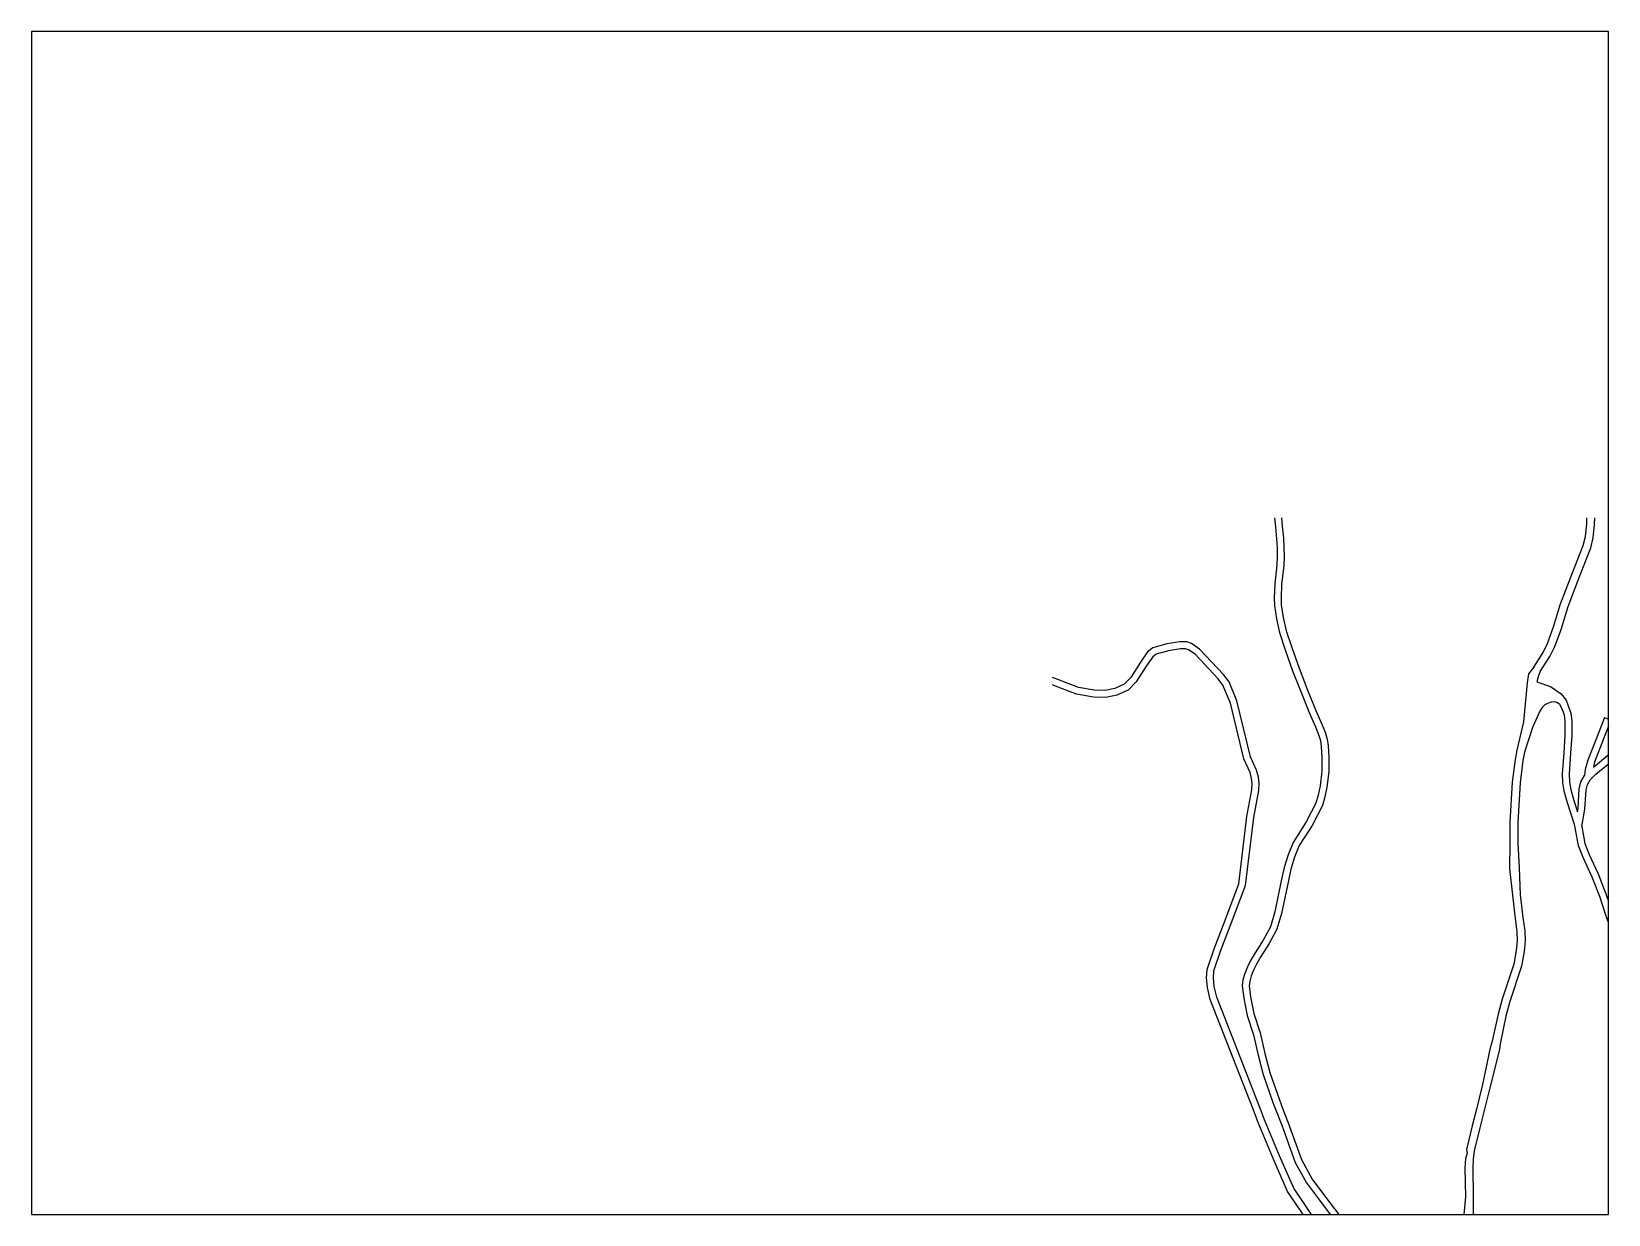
# Model space of a CAD drawing. Header units: metres. Extents: x -28800 to -24000, y -99000 to -96000.
# Drawn here: x -28800 to -28000, y -98400 to -97800 of the extents above; entities that cross this region are included whole.
import ezdxf

# ---------------------------------------------------------------- set-up
doc = ezdxf.new("R2010")
doc.units = ezdxf.units.M
doc.header["$LTSCALE"] = 2.5
doc.layers.add('図郭', color=7, linetype='Continuous')
doc.layers.add('道路', color=7, linetype='Continuous')

msp = doc.modelspace()

# ---------------------------------------------------------------- linework, layer by layer
at = {"layer": '図郭'}
msp.add_lwpolyline([(-28800, -98400), (-28000, -98400), (-28000, -97800), (-28800, -97800)], close=True, dxfattribs=at)
at = {"layer": '道路'}
for points in [[(-28169.46, -98046.62), (-28168.94, -98051.24), (-28168.41, -98057.26), (-28168.15, -98061.75), (-28168.01, -98066.46), (-28168.21, -98070.49), (-28169.28, -98080.17), (-28169.59, -98087.27), (-28169.49, -98091.14), (-28168.48, -98097.83), (-28166.97, -98104.88), (-28163.95, -98113.66), (-28160.22, -98124.19), (-28156.12, -98134.82), (-28151.8, -98145.45), (-28148.65, -98152.65), (-28147.05, -98156.6), (-28146.13, -98159.68), (-28145.68, -98162.67), (-28145.42, -98168.24), (-28145.35, -98175.15), (-28146.33, -98182.66), (-28147.29, -98187.38), (-28148.39, -98191.32), (-28153.28, -98200.91), (-28160.03, -98211.3), (-28162.54, -98217.58), (-28164.51, -98223.97), (-28165.99, -98230.79)], [(-28165.94, -98046.62), (-28165.46, -98050.89), (-28164.92, -98057.01), (-28164.66, -98061.59), (-28164.5, -98066.5), (-28164.72, -98070.77), (-28165.79, -98080.44), (-28166.09, -98087.3), (-28166, -98090.83), (-28165.03, -98097.21), (-28163.59, -98103.94), (-28160.64, -98112.51), (-28156.94, -98122.97), (-28152.86, -98133.53), (-28148.57, -98144.09), (-28145.43, -98151.29), (-28143.74, -98155.44), (-28142.7, -98158.91), (-28142.19, -98162.33), (-28141.92, -98168.13), (-28141.85, -98175.36), (-28142.88, -98183.23), (-28143.88, -98188.2), (-28145.11, -98192.59), (-28150.24, -98202.67), (-28156.91, -98212.92), (-28159.23, -98218.74), (-28161.13, -98224.88), (-28162.56, -98231.52)], [(-28037.94, -98122.38), (-28033.2, -98115), (-28030.97, -98110.39), (-28027.83, -98101.97), (-28024.3, -98090.27), (-28018.58, -98075.39), (-28012.8, -98060.61), (-28011.68, -98056.17), (-28011.01, -98049.62), (-28010.94, -98046.62)], [(-28034.57, -98124.54), (-28029.7, -98116.96), (-28027.28, -98111.96), (-28024.03, -98103.25), (-28020.51, -98091.57), (-28014.85, -98076.85), (-28008.98, -98061.83), (-28007.73, -98056.87), (-28007.01, -98049.87), (-28006.94, -98046.62)], [(-28176.57, -98346.62), (-28198.74, -98289.87), (-28199.96, -98284.35), (-28200.38, -98279.97), (-28200.15, -98276.44), (-28196.81, -98266.38), (-28191.71, -98253.3), (-28184.09, -98233.07), (-28179.94, -98198.63), (-28177.38, -98184.94), (-28177.26, -98181.3), (-28177.61, -98178.13), (-28178.55, -98174.66), (-28181.63, -98167.84), (-28188.49, -98139.52), (-28192.5, -98129.8), (-28195.35, -98126.04), (-28207.44, -98113.24), (-28211.51, -98110.36), (-28213.95, -98109.6), (-28217.44, -98109.53), (-28224.05, -98110.65), (-28231.1, -98112.66), (-28233.77, -98114.63), (-28237.38, -98119.89), (-28242.39, -98127.7), (-28245.72, -98131.09), (-28250.49, -98133.3), (-28255.29, -98134.3), (-28260.83, -98134.13), (-28268.93, -98132.65), (-28279.3, -98128.73), (-28282.05, -98127.7)], [(-28180.32, -98346.62), (-28202.1, -98290.9), (-28203.43, -98284.89), (-28203.89, -98280.03), (-28203.61, -98275.76), (-28200.11, -98265.19), (-28194.98, -98252.04), (-28187.51, -98232.23), (-28183.4, -98198.1), (-28180.87, -98184.55), (-28180.77, -98181.43), (-28181.06, -98178.79), (-28181.85, -98175.85), (-28184.96, -98168.98), (-28191.83, -98140.61), (-28195.57, -98131.56), (-28198.02, -98128.3), (-28209.74, -98115.89), (-28213.08, -98113.54), (-28214.52, -98113.09), (-28217.18, -98113.03), (-28223.27, -98114.07), (-28229.53, -98115.86), (-28231.22, -98117.1), (-28234.47, -98121.83), (-28239.64, -98129.9), (-28243.67, -98134), (-28249.39, -98136.65), (-28254.99, -98137.81), (-28261.2, -98137.62), (-28269.87, -98136.03), (-28280.53, -98132), (-28282.05, -98131.44)], [(-28037.94, -98122.38), (-28040.6, -98125.79), (-28041.19, -98130.38), (-28043.15, -98150.18), (-28046.56, -98164.47), (-28047.38, -98169.16), (-28048.77, -98180.74), (-28050.01, -98200.98), (-28050.06, -98211.83), (-28050.22, -98224.48), (-28048.72, -98238.11), (-28047.37, -98249.9), (-28046.47, -98256.48), (-28046.33, -98261.15), (-28046.76, -98266.1), (-28048.08, -98273.05), (-28053.88, -98290.84), (-28055.99, -98298.42), (-28059.1, -98312.78), (-28060.03, -98315.43), (-28063.91, -98334.15), (-28067.01, -98346.62)], [(-28034.57, -98124.54), (-28035.56, -98126.63), (-28036.32, -98129.86), (-28029.47, -98132.26), (-28024.04, -98135.85), (-28021.41, -98139.14), (-28020.37, -98141.96), (-28019.13, -98145.81), (-28018.6, -98149.56), (-28018.57, -98157.21), (-28019.18, -98166.02), (-28019.96, -98176.57), (-28019.77, -98180.69), (-28019.15, -98184.47), (-28017.63, -98190.1), (-28015.74, -98195.82)], [(-28024.88, -98141.13), (-28026.11, -98140.35), (-28027.44, -98139.95), (-28029.08, -98140.12), (-28030.87, -98140.77), (-28032.34, -98141.58), (-28033.59, -98142.9), (-28034.84, -98144.76), (-28038.46, -98152.97), (-28042.67, -98165.46), (-28043.42, -98169.74), (-28044.79, -98181.1), (-28046.01, -98201.11), (-28046.06, -98211.71), (-28045.24, -98224.15), (-28044.73, -98237.81), (-28043.4, -98249.4), (-28042.48, -98256.15), (-28042.32, -98261.26), (-28042.8, -98266.65), (-28044.2, -98274.05), (-28050.05, -98291.99), (-28052.09, -98299.34), (-28054.91, -98313.51), (-28055.3, -98316.26), (-28060.03, -98335.14), (-28062.89, -98346.62)], [(-28024.88, -98141.13), (-28023.59, -98143.39), (-28022.55, -98146.6), (-28022.1, -98149.81), (-28022.07, -98157.09), (-28022.67, -98165.8), (-28023.46, -98176.52), (-28023.26, -98181.05), (-28022.58, -98185.21), (-28020.98, -98191.1), (-28017.38, -98201.99), (-28015.31, -98212.78), (-28013.08, -98218.82), (-28008.37, -98228.7), (-28004.62, -98238.52), (-28001.62, -98247.46), (-28000, -98252.31)], [(-28002.09, -98147.91), (-28005.74, -98157.53), (-28010.49, -98169.61), (-28011.74, -98174.34), (-28012.1, -98177.34)], [(-28002.09, -98147.91), (-28000, -98148.7)], [(-28000, -98152.26), (-28002.48, -98158.79), (-28007.12, -98170.6), (-28007.63, -98173.18)], [(-28007.63, -98173.18), (-28000.29, -98167.1), (-28000, -98166.9)], [(-28013.57, -98203.26), (-28011.97, -98194.42), (-28011.33, -98184.66), (-28010.67, -98181.85), (-28009.32, -98179.52), (-28006.38, -98176.69), (-28000, -98171.4)], [(-28015.74, -98195.82), (-28015.45, -98194), (-28014.8, -98184.14), (-28013.96, -98180.55), (-28012.1, -98177.34)], [(-28013.57, -98203.26), (-28011.93, -98211.84), (-28009.85, -98217.46), (-28005.15, -98227.31), (-28001.33, -98237.34), (-28000, -98241.29)], [(-28165.99, -98230.79), (-28169.32, -98246.44), (-28171.52, -98254.06), (-28175.1, -98260.85), (-28179.27, -98267.27), (-28181.71, -98271.47), (-28183.16, -98274.38), (-28184.5, -98277.83), (-28185.47, -98281.05), (-28185.76, -98284.12), (-28185.01, -98290.23), (-28183.28, -98299.02), (-28180.11, -98308.85), (-28177.67, -98319.22), (-28175.14, -98329.01), (-28170.23, -98343.15), (-28168.88, -98346.62)], [(-28162.56, -98231.52), (-28165.92, -98247.29), (-28168.25, -98255.37), (-28172.08, -98262.62), (-28176.28, -98269.11), (-28178.63, -98273.13), (-28179.96, -98275.8), (-28181.19, -98278.97), (-28182.02, -98281.73), (-28182.24, -98284.07), (-28181.55, -98289.68), (-28179.88, -98298.14), (-28176.73, -98307.91), (-28174.28, -98318.38), (-28171.79, -98327.99), (-28166.95, -98341.94), (-28165.12, -98346.62)], [(-28154.87, -98400), (-28155.98, -98398.43), (-28162.78, -98388.29), (-28170.12, -98371.59), (-28177.7, -98353.34), (-28180.32, -98346.62)], [(-28150.6, -98400), (-28153.09, -98396.44), (-28159.7, -98386.59), (-28166.91, -98370.21), (-28174.45, -98352.03), (-28176.57, -98346.62)], [(-28168.88, -98346.62), (-28165.72, -98354.71), (-28158.86, -98373.63), (-28153.25, -98383.91), (-28146.65, -98392.76), (-28141.21, -98400)], [(-28165.12, -98346.62), (-28162.44, -98353.48), (-28155.66, -98372.18), (-28150.3, -98382.02), (-28143.85, -98390.66), (-28136.83, -98400)], [(-28067.01, -98346.62), (-28069.09, -98355.01), (-28072.05, -98367.06), (-28071.75, -98368.99), (-28071.95, -98370.15), (-28072.58, -98371.56), (-28072.82, -98376.31), (-28072.61, -98391.01), (-28073.29, -98400)], [(-28062.89, -98346.62), (-28065.21, -98355.98), (-28068.11, -98367.77), (-28068.6, -98371.89), (-28068.81, -98376.38), (-28068.61, -98390.99), (-28068.63, -98400)]]:
    msp.add_lwpolyline(points, dxfattribs=at)

doc.saveas('drawing.dxf')
